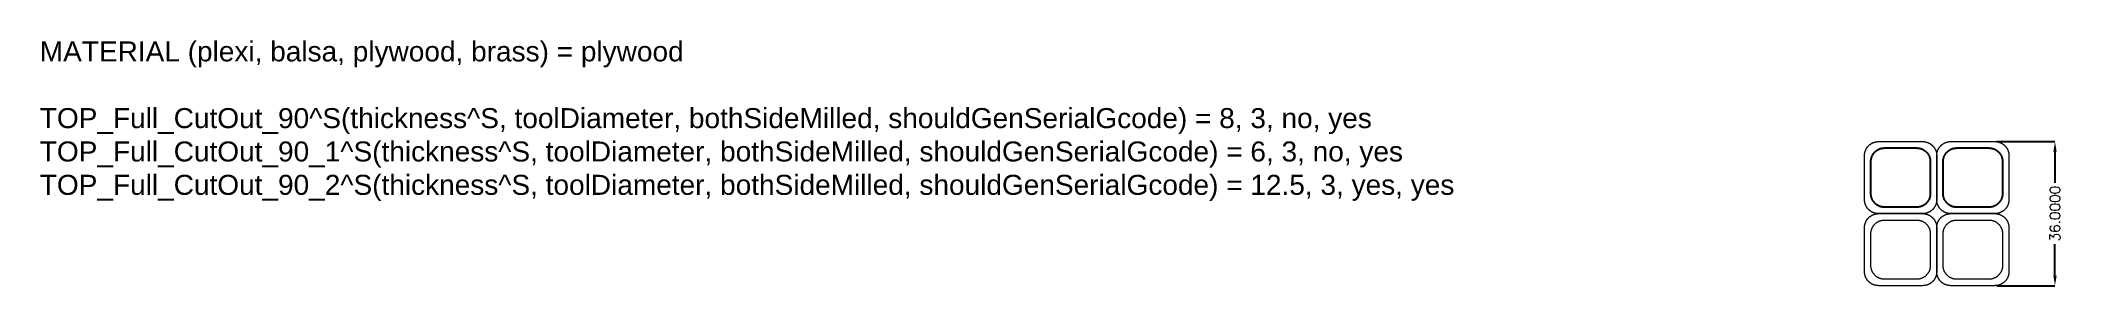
# Model space of a CAD drawing. Header units: millimetres. Extents: x -223 to 281, y 383 to 444.
import ezdxf

# ---------------------------------------------------------------- set-up
doc = ezdxf.new("R2010")
doc.units = ezdxf.units.MM
for name, color, linetype, lineweight in [('DIMENSION', 3, 'Continuous', 25), ('TOP_Full_CutOut_90_1', 7, 'Continuous', 18), ('TOP_Full_CutOut_90_2', 7, 'Continuous', 18)]:
    doc.layers.add(name, color=color, linetype=linetype, lineweight=lineweight)
doc.layers.add('TOP_Full_CutOut_90', color=7, linetype='Continuous')
doc.styles.get("Standard").update_dxf_attribs({"font": 'txt.shx'})
doc.dimstyles.get("Standard").update_dxf_attribs({"dimscale": 100, "dimtxt": 2.5, "dimasz": 2.5, "dimexe": 0, "dimexo": 0.5, "dimgap": 1, "dimtad": 0, "dimtoh": 1, "dimdec": 4, "dimzin": 0, "dimdsep": 46, "dimtxsty": 'Standard', "dimcen": 2.5, "dimadec": 0, "dimazin": 0, "dimtfac": 1, "dimtdec": 4, "dimtofl": 0, "dimtmove": 0, "dimatfit": 3, "dimfxl": 1, "dimtolj": 1, "dimtzin": 0, "dimarcsym": 0})

msp = doc.modelspace()

# ---------------------------------------------------------------- texts
at = {"insert": (-222.778752, 443.657435), "char_height": 5, "width": 378.90625, "attachment_point": 1}
msp.add_mtext('{\\f@Arial Unicode MS|b0|i0|c238|p34;MATERIAL (plexi, balsa, plywood, brass) = plywood^J\\PTOP_Full_CutOut_90^S(thickness^S, toolDiameter, bothSideMilled, shouldGenSerialGcode) = 8, 3, no, yes\\PTOP_Full_CutOut_90_1^S(thickness^S, toolDiameter, bothSideMilled, shouldGenSerialGcode) = 6, 3, no, yes\\PTOP_Full_CutOut_90_2^S(thickness^S, toolDiameter, bothSideMilled, shouldGenSerialGcode) = 12.5, 3, yes, yes}', dxfattribs=at)

# ---------------------------------------------------------------- blocks, each defined once
blk = doc.blocks.new('*D13')
at = {"layer": 'Defpoints', "color": 0}
for p in [(264.592526, 418.622678), (264.592526, 382.622678), (279.592526, 382.622678)]:
    blk.add_point(p, dxfattribs=at)
at = {"layer": 'DIMENSION', "color": 0, "lineweight": -2}
for p, q in [((265.092526, 418.622678), (279.592526, 418.622678)), ((279.592526, 416.122678), (279.592526, 408.289344)), ((279.592526, 385.122678), (279.592526, 392.956011)), ((265.092526, 382.622678), (279.592526, 382.622678))]:
    blk.add_line(p, q, dxfattribs=at)
at = {"layer": 'DIMENSION', "color": 0}
for points in [[(280.009192, 416.122678), (279.175859, 416.122678), (279.592526, 418.622678)], [(279.175859, 385.122678), (280.009192, 385.122678), (279.592526, 382.622678)]]:
    blk.add_solid(points, dxfattribs=at)
at = {"layer": 'DIMENSION', "color": 0, "insert": (279.592526, 400.622678), "char_height": 2.5, "attachment_point": 5, "rotation": 90}
blk.add_mtext('\\A1;36.0000', dxfattribs=at)

# ---------------------------------------------------------------- dimensions: what is measured, and where the dimension line sits
at = {"layer": 'DIMENSION'}
dim = msp.add_linear_dim(base=(279.592526, 382.622678), p1=(264.592526, 418.622678), p2=(264.592526, 382.622678), angle=270, dimstyle='Standard', override={"dimscale": 1, "dimlfac": 1, "dimtxsty": 'Standard', "dimsah": 1, "dimtolj": 1}, dxfattribs=at)
dim.commit()
dim.dimension.update_dxf_attribs({"geometry": '*D13', "text_midpoint": (279.592526, 400.622678)})

# ---------------------------------------------------------------- linework, layer by layer
at = {"layer": 'TOP_Full_CutOut_90'}
for points in [[(237.096878, 402.222678), (237.001856, 402.22417), (236.895159, 402.229202), (236.788673, 402.237583), (236.682503, 402.249304), (236.576753, 402.264354), (236.471528, 402.282719), (236.366931, 402.30438), (236.263067, 402.329316), (236.160037, 402.357501), (236.057944, 402.388909), (235.956887, 402.423509), (235.856967, 402.461265), (235.758283, 402.502142), (235.66093, 402.546098), (235.565007, 402.59309), (235.470607, 402.643073), (235.377824, 402.695995), (235.286749, 402.751806), (235.197471, 402.810451), (235.11008, 402.87187), (235.024661, 402.936004), (234.941299, 403.00279), (234.860076, 403.072161), (234.781072, 403.144049), (234.704365, 403.218384), (234.630031, 403.295091), (234.558142, 403.374095), (234.488771, 403.455318), (234.421986, 403.53868), (234.357851, 403.624099), (234.296432, 403.71149), (234.237788, 403.800767), (234.181977, 403.891843), (234.129054, 403.984626), (234.079072, 404.079026), (234.032079, 404.174949), (233.988123, 404.272301), (233.947247, 404.370986), (233.90949, 404.470906), (233.874891, 404.571963), (233.843483, 404.674056), (233.815297, 404.777086), (233.790361, 404.88095), (233.7687, 404.985546), (233.750336, 405.090771), (233.735285, 405.196521), (233.723564, 405.302692), (233.715183, 405.409178), (233.710152, 405.515875), (233.708659, 405.610896), (233.708659, 413.634459), (233.710152, 413.72948), (233.715183, 413.836177), (233.723564, 413.942663), (233.735285, 414.048834), (233.750336, 414.154584), (233.7687, 414.259809), (233.790361, 414.364405), (233.815297, 414.468269), (233.843483, 414.571299), (233.874891, 414.673393), (233.90949, 414.774449), (233.947247, 414.874369), (233.988123, 414.973054), (234.032079, 415.070406), (234.079072, 415.166329), (234.129054, 415.260729), (234.181977, 415.353513), (234.237788, 415.444588), (234.296432, 415.533865), (234.357851, 415.621256), (234.421986, 415.706675), (234.488771, 415.790037), (234.558142, 415.87126), (234.630031, 415.950264), (234.704365, 416.026972), (234.781072, 416.101306), (234.860076, 416.173194), (234.941299, 416.242565), (235.024661, 416.309351), (235.11008, 416.373485), (235.197471, 416.434905), (235.286749, 416.493549), (235.377824, 416.54936), (235.470607, 416.602282), (235.565007, 416.652265), (235.66093, 416.699257), (235.758283, 416.743213), (235.856967, 416.78409), (235.956887, 416.821846), (236.057944, 416.856446), (236.160037, 416.887854), (236.263067, 416.91604), (236.366931, 416.940975), (236.471528, 416.962636), (236.576753, 416.981001), (236.682503, 416.996051), (236.788673, 417.007773), (236.895159, 417.016153), (237.001856, 417.021185), (237.096878, 417.022678), (245.12044, 417.022678), (245.215461, 417.021185), (245.322158, 417.016153), (245.428645, 417.007773), (245.534815, 416.996051), (245.640565, 416.981001), (245.74579, 416.962636), (245.850386, 416.940975), (245.95425, 416.91604), (246.05728, 416.887854), (246.159374, 416.856446), (246.26043, 416.821846), (246.36035, 416.78409), (246.459035, 416.743213), (246.556387, 416.699257), (246.652311, 416.652265), (246.74671, 416.602282), (246.839494, 416.54936), (246.930569, 416.493549), (247.019846, 416.434905), (247.107237, 416.373485), (247.192656, 416.309351), (247.276018, 416.242565), (247.357242, 416.173194), (247.436246, 416.101306), (247.512953, 416.026972), (247.587287, 415.950264), (247.659175, 415.87126), (247.728546, 415.790037), (247.795332, 415.706675), (247.859466, 415.621256), (247.920886, 415.533865), (247.97953, 415.444588), (248.035341, 415.353513), (248.088264, 415.260729), (248.138246, 415.166329), (248.185238, 415.070406), (248.229194, 414.973054), (248.270071, 414.874369), (248.307828, 414.774449), (248.342427, 414.673393), (248.373835, 414.571299), (248.402021, 414.468269), (248.426956, 414.364405), (248.448617, 414.259809), (248.466982, 414.154584), (248.482032, 414.048834), (248.493754, 413.942663), (248.502134, 413.836177), (248.507166, 413.72948), (248.508659, 413.634459), (248.508659, 405.610896), (248.507166, 405.515875), (248.502134, 405.409178), (248.493754, 405.302692), (248.482032, 405.196521), (248.466982, 405.090771), (248.448617, 404.985546), (248.426956, 404.88095), (248.402021, 404.777086), (248.373835, 404.674056), (248.342427, 404.571963), (248.307828, 404.470906), (248.270071, 404.370986), (248.229194, 404.272301), (248.185238, 404.174949), (248.138246, 404.079026), (248.088264, 403.984626), (248.035341, 403.891843), (247.97953, 403.800767), (247.920886, 403.71149), (247.859466, 403.624099), (247.795332, 403.53868), (247.728546, 403.455318), (247.659175, 403.374095), (247.587287, 403.295091), (247.512953, 403.218384), (247.436246, 403.144049), (247.357242, 403.072161), (247.276018, 403.00279), (247.192656, 402.936004), (247.107237, 402.87187), (247.019846, 402.810451), (246.930569, 402.751806), (246.839494, 402.695995), (246.74671, 402.643073), (246.652311, 402.59309), (246.556387, 402.546098), (246.459035, 402.502142), (246.36035, 402.461265), (246.26043, 402.423509), (246.159374, 402.388909), (246.05728, 402.357501), (245.95425, 402.329316), (245.850386, 402.30438), (245.74579, 402.282719), (245.640565, 402.264354), (245.534815, 402.249304), (245.428645, 402.237583), (245.322158, 402.229202), (245.215461, 402.22417), (245.12044, 402.222678)], [(255.096878, 402.222678), (255.001856, 402.22417), (254.895159, 402.229202), (254.788673, 402.237583), (254.682503, 402.249304), (254.576753, 402.264354), (254.471528, 402.282719), (254.366931, 402.30438), (254.263067, 402.329316), (254.160037, 402.357501), (254.057944, 402.388909), (253.956887, 402.423509), (253.856967, 402.461265), (253.758283, 402.502142), (253.66093, 402.546098), (253.565007, 402.59309), (253.470607, 402.643073), (253.377824, 402.695995), (253.286749, 402.751806), (253.197471, 402.810451), (253.11008, 402.87187), (253.024661, 402.936004), (252.941299, 403.00279), (252.860076, 403.072161), (252.781072, 403.144049), (252.704365, 403.218384), (252.630031, 403.295091), (252.558142, 403.374095), (252.488771, 403.455318), (252.421986, 403.53868), (252.357851, 403.624099), (252.296432, 403.71149), (252.237788, 403.800767), (252.181977, 403.891843), (252.129054, 403.984626), (252.079072, 404.079026), (252.032079, 404.174949), (251.988123, 404.272301), (251.947247, 404.370986), (251.90949, 404.470906), (251.874891, 404.571963), (251.843483, 404.674056), (251.815297, 404.777086), (251.790361, 404.88095), (251.7687, 404.985546), (251.750336, 405.090771), (251.735285, 405.196521), (251.723564, 405.302692), (251.715183, 405.409178), (251.710152, 405.515875), (251.708659, 405.610896), (251.708659, 413.634459), (251.710152, 413.72948), (251.715183, 413.836177), (251.723564, 413.942663), (251.735285, 414.048834), (251.750336, 414.154584), (251.7687, 414.259809), (251.790361, 414.364405), (251.815297, 414.468269), (251.843483, 414.571299), (251.874891, 414.673393), (251.90949, 414.774449), (251.947247, 414.874369), (251.988123, 414.973054), (252.032079, 415.070406), (252.079072, 415.166329), (252.129054, 415.260729), (252.181977, 415.353513), (252.237788, 415.444588), (252.296432, 415.533865), (252.357851, 415.621256), (252.421986, 415.706675), (252.488771, 415.790037), (252.558142, 415.87126), (252.630031, 415.950264), (252.704365, 416.026972), (252.781072, 416.101306), (252.860076, 416.173194), (252.941299, 416.242565), (253.024661, 416.309351), (253.11008, 416.373485), (253.197471, 416.434905), (253.286749, 416.493549), (253.377824, 416.54936), (253.470607, 416.602282), (253.565007, 416.652265), (253.66093, 416.699257), (253.758283, 416.743213), (253.856967, 416.78409), (253.956887, 416.821846), (254.057944, 416.856446), (254.160037, 416.887854), (254.263067, 416.91604), (254.366931, 416.940975), (254.471528, 416.962636), (254.576753, 416.981001), (254.682503, 416.996051), (254.788673, 417.007773), (254.895159, 417.016153), (255.001856, 417.021185), (255.096878, 417.022678), (263.12044, 417.022678), (263.215461, 417.021185), (263.322158, 417.016153), (263.428645, 417.007773), (263.534815, 416.996051), (263.640565, 416.981001), (263.74579, 416.962636), (263.850386, 416.940975), (263.95425, 416.91604), (264.05728, 416.887854), (264.159374, 416.856446), (264.26043, 416.821846), (264.36035, 416.78409), (264.459035, 416.743213), (264.556387, 416.699257), (264.652311, 416.652265), (264.74671, 416.602282), (264.839494, 416.54936), (264.930569, 416.493549), (265.019846, 416.434905), (265.107237, 416.373485), (265.192656, 416.309351), (265.276018, 416.242565), (265.357242, 416.173194), (265.436246, 416.101306), (265.512953, 416.026972), (265.587287, 415.950264), (265.659175, 415.87126), (265.728546, 415.790037), (265.795332, 415.706675), (265.859466, 415.621256), (265.920886, 415.533865), (265.97953, 415.444588), (266.035341, 415.353513), (266.088264, 415.260729), (266.138246, 415.166329), (266.185238, 415.070406), (266.229194, 414.973054), (266.270071, 414.874369), (266.307828, 414.774449), (266.342427, 414.673393), (266.373835, 414.571299), (266.402021, 414.468269), (266.426956, 414.364405), (266.448617, 414.259809), (266.466982, 414.154584), (266.482032, 414.048834), (266.493754, 413.942663), (266.502134, 413.836177), (266.507166, 413.72948), (266.508659, 413.634459), (266.508659, 405.610896), (266.507166, 405.515875), (266.502134, 405.409178), (266.493754, 405.302692), (266.482032, 405.196521), (266.466982, 405.090771), (266.448617, 404.985546), (266.426956, 404.88095), (266.402021, 404.777086), (266.373835, 404.674056), (266.342427, 404.571963), (266.307828, 404.470906), (266.270071, 404.370986), (266.229194, 404.272301), (266.185238, 404.174949), (266.138246, 404.079026), (266.088264, 403.984626), (266.035341, 403.891843), (265.97953, 403.800767), (265.920886, 403.71149), (265.859466, 403.624099), (265.795332, 403.53868), (265.728546, 403.455318), (265.659175, 403.374095), (265.587287, 403.295091), (265.512953, 403.218384), (265.436246, 403.144049), (265.357242, 403.072161), (265.276018, 403.00279), (265.192656, 402.936004), (265.107237, 402.87187), (265.019846, 402.810451), (264.930569, 402.751806), (264.839494, 402.695995), (264.74671, 402.643073), (264.652311, 402.59309), (264.556387, 402.546098), (264.459035, 402.502142), (264.36035, 402.461265), (264.26043, 402.423509), (264.159374, 402.388909), (264.05728, 402.357501), (263.95425, 402.329316), (263.850386, 402.30438), (263.74579, 402.282719), (263.640565, 402.264354), (263.534815, 402.249304), (263.428645, 402.237583), (263.322158, 402.229202), (263.215461, 402.22417), (263.12044, 402.222678)]]:
    msp.add_lwpolyline(points, close=True, dxfattribs=at)
at = {"layer": 'TOP_Full_CutOut_90_1'}
for points in [[(237.096878, 384.222678), (237.001856, 384.22417), (236.895159, 384.229202), (236.788673, 384.237583), (236.682503, 384.249304), (236.576753, 384.264354), (236.471528, 384.282719), (236.366931, 384.30438), (236.263067, 384.329316), (236.160037, 384.357501), (236.057944, 384.388909), (235.956887, 384.423509), (235.856967, 384.461265), (235.758283, 384.502142), (235.66093, 384.546098), (235.565007, 384.59309), (235.470607, 384.643073), (235.377824, 384.695995), (235.286749, 384.751806), (235.197471, 384.810451), (235.11008, 384.87187), (235.024661, 384.936004), (234.941299, 385.00279), (234.860076, 385.072161), (234.781072, 385.144049), (234.704365, 385.218384), (234.630031, 385.295091), (234.558142, 385.374095), (234.488771, 385.455318), (234.421986, 385.53868), (234.357851, 385.624099), (234.296432, 385.71149), (234.237788, 385.800767), (234.181977, 385.891843), (234.129054, 385.984626), (234.079072, 386.079026), (234.032079, 386.174949), (233.988123, 386.272301), (233.947247, 386.370986), (233.90949, 386.470906), (233.874891, 386.571963), (233.843483, 386.674056), (233.815297, 386.777086), (233.790361, 386.88095), (233.7687, 386.985546), (233.750336, 387.090771), (233.735285, 387.196521), (233.723564, 387.302692), (233.715183, 387.409178), (233.710152, 387.515875), (233.708659, 387.610896), (233.708659, 395.634459), (233.710152, 395.72948), (233.715183, 395.836177), (233.723564, 395.942663), (233.735285, 396.048834), (233.750336, 396.154584), (233.7687, 396.259809), (233.790361, 396.364405), (233.815297, 396.468269), (233.843483, 396.571299), (233.874891, 396.673393), (233.90949, 396.774449), (233.947247, 396.874369), (233.988123, 396.973054), (234.032079, 397.070406), (234.079072, 397.166329), (234.129054, 397.260729), (234.181977, 397.353513), (234.237788, 397.444588), (234.296432, 397.533865), (234.357851, 397.621256), (234.421986, 397.706675), (234.488771, 397.790037), (234.558142, 397.87126), (234.630031, 397.950264), (234.704365, 398.026972), (234.781072, 398.101306), (234.860076, 398.173194), (234.941299, 398.242565), (235.024661, 398.309351), (235.11008, 398.373485), (235.197471, 398.434905), (235.286749, 398.493549), (235.377824, 398.54936), (235.470607, 398.602282), (235.565007, 398.652265), (235.66093, 398.699257), (235.758283, 398.743213), (235.856967, 398.78409), (235.956887, 398.821846), (236.057944, 398.856446), (236.160037, 398.887854), (236.263067, 398.91604), (236.366931, 398.940975), (236.471528, 398.962636), (236.576753, 398.981001), (236.682503, 398.996051), (236.788673, 399.007773), (236.895159, 399.016153), (237.001856, 399.021185), (237.096878, 399.022678), (245.12044, 399.022678), (245.215461, 399.021185), (245.322158, 399.016153), (245.428645, 399.007773), (245.534815, 398.996051), (245.640565, 398.981001), (245.74579, 398.962636), (245.850386, 398.940975), (245.95425, 398.91604), (246.05728, 398.887854), (246.159374, 398.856446), (246.26043, 398.821846), (246.36035, 398.78409), (246.459035, 398.743213), (246.556387, 398.699257), (246.652311, 398.652265), (246.74671, 398.602282), (246.839494, 398.54936), (246.930569, 398.493549), (247.019846, 398.434905), (247.107237, 398.373485), (247.192656, 398.309351), (247.276018, 398.242565), (247.357242, 398.173194), (247.436246, 398.101306), (247.512953, 398.026972), (247.587287, 397.950264), (247.659175, 397.87126), (247.728546, 397.790037), (247.795332, 397.706675), (247.859466, 397.621256), (247.920886, 397.533865), (247.97953, 397.444588), (248.035341, 397.353513), (248.088264, 397.260729), (248.138246, 397.166329), (248.185238, 397.070406), (248.229194, 396.973054), (248.270071, 396.874369), (248.307828, 396.774449), (248.342427, 396.673393), (248.373835, 396.571299), (248.402021, 396.468269), (248.426956, 396.364405), (248.448617, 396.259809), (248.466982, 396.154584), (248.482032, 396.048834), (248.493754, 395.942663), (248.502134, 395.836177), (248.507166, 395.72948), (248.508659, 395.634459), (248.508659, 387.610896), (248.507166, 387.515875), (248.502134, 387.409178), (248.493754, 387.302692), (248.482032, 387.196521), (248.466982, 387.090771), (248.448617, 386.985546), (248.426956, 386.88095), (248.402021, 386.777086), (248.373835, 386.674056), (248.342427, 386.571963), (248.307828, 386.470906), (248.270071, 386.370986), (248.229194, 386.272301), (248.185238, 386.174949), (248.138246, 386.079026), (248.088264, 385.984626), (248.035341, 385.891843), (247.97953, 385.800767), (247.920886, 385.71149), (247.859466, 385.624099), (247.795332, 385.53868), (247.728546, 385.455318), (247.659175, 385.374095), (247.587287, 385.295091), (247.512953, 385.218384), (247.436246, 385.144049), (247.357242, 385.072161), (247.276018, 385.00279), (247.192656, 384.936004), (247.107237, 384.87187), (247.019846, 384.810451), (246.930569, 384.751806), (246.839494, 384.695995), (246.74671, 384.643073), (246.652311, 384.59309), (246.556387, 384.546098), (246.459035, 384.502142), (246.36035, 384.461265), (246.26043, 384.423509), (246.159374, 384.388909), (246.05728, 384.357501), (245.95425, 384.329316), (245.850386, 384.30438), (245.74579, 384.282719), (245.640565, 384.264354), (245.534815, 384.249304), (245.428645, 384.237583), (245.322158, 384.229202), (245.215461, 384.22417), (245.12044, 384.222678)], [(255.096878, 384.222678), (255.001856, 384.22417), (254.895159, 384.229202), (254.788673, 384.237583), (254.682503, 384.249304), (254.576753, 384.264354), (254.471528, 384.282719), (254.366931, 384.30438), (254.263067, 384.329316), (254.160037, 384.357501), (254.057944, 384.388909), (253.956887, 384.423509), (253.856967, 384.461265), (253.758283, 384.502142), (253.66093, 384.546098), (253.565007, 384.59309), (253.470607, 384.643073), (253.377824, 384.695995), (253.286749, 384.751806), (253.197471, 384.810451), (253.11008, 384.87187), (253.024661, 384.936004), (252.941299, 385.00279), (252.860076, 385.072161), (252.781072, 385.144049), (252.704365, 385.218384), (252.630031, 385.295091), (252.558142, 385.374095), (252.488771, 385.455318), (252.421986, 385.53868), (252.357851, 385.624099), (252.296432, 385.71149), (252.237788, 385.800767), (252.181977, 385.891843), (252.129054, 385.984626), (252.079072, 386.079026), (252.032079, 386.174949), (251.988123, 386.272301), (251.947247, 386.370986), (251.90949, 386.470906), (251.874891, 386.571963), (251.843483, 386.674056), (251.815297, 386.777086), (251.790361, 386.88095), (251.7687, 386.985546), (251.750336, 387.090771), (251.735285, 387.196521), (251.723564, 387.302692), (251.715183, 387.409178), (251.710152, 387.515875), (251.708659, 387.610896), (251.708659, 395.634459), (251.710152, 395.72948), (251.715183, 395.836177), (251.723564, 395.942663), (251.735285, 396.048834), (251.750336, 396.154584), (251.7687, 396.259809), (251.790361, 396.364405), (251.815297, 396.468269), (251.843483, 396.571299), (251.874891, 396.673393), (251.90949, 396.774449), (251.947247, 396.874369), (251.988123, 396.973054), (252.032079, 397.070406), (252.079072, 397.166329), (252.129054, 397.260729), (252.181977, 397.353513), (252.237788, 397.444588), (252.296432, 397.533865), (252.357851, 397.621256), (252.421986, 397.706675), (252.488771, 397.790037), (252.558142, 397.87126), (252.630031, 397.950264), (252.704365, 398.026972), (252.781072, 398.101306), (252.860076, 398.173194), (252.941299, 398.242565), (253.024661, 398.309351), (253.11008, 398.373485), (253.197471, 398.434905), (253.286749, 398.493549), (253.377824, 398.54936), (253.470607, 398.602282), (253.565007, 398.652265), (253.66093, 398.699257), (253.758283, 398.743213), (253.856967, 398.78409), (253.956887, 398.821846), (254.057944, 398.856446), (254.160037, 398.887854), (254.263067, 398.91604), (254.366931, 398.940975), (254.471528, 398.962636), (254.576753, 398.981001), (254.682503, 398.996051), (254.788673, 399.007773), (254.895159, 399.016153), (255.001856, 399.021185), (255.096878, 399.022678), (263.12044, 399.022678), (263.215461, 399.021185), (263.322158, 399.016153), (263.428645, 399.007773), (263.534815, 398.996051), (263.640565, 398.981001), (263.74579, 398.962636), (263.850386, 398.940975), (263.95425, 398.91604), (264.05728, 398.887854), (264.159374, 398.856446), (264.26043, 398.821846), (264.36035, 398.78409), (264.459035, 398.743213), (264.556387, 398.699257), (264.652311, 398.652265), (264.74671, 398.602282), (264.839494, 398.54936), (264.930569, 398.493549), (265.019846, 398.434905), (265.107237, 398.373485), (265.192656, 398.309351), (265.276018, 398.242565), (265.357242, 398.173194), (265.436246, 398.101306), (265.512953, 398.026972), (265.587287, 397.950264), (265.659175, 397.87126), (265.728546, 397.790037), (265.795332, 397.706675), (265.859466, 397.621256), (265.920886, 397.533865), (265.97953, 397.444588), (266.035341, 397.353513), (266.088264, 397.260729), (266.138246, 397.166329), (266.185238, 397.070406), (266.229194, 396.973054), (266.270071, 396.874369), (266.307828, 396.774449), (266.342427, 396.673393), (266.373835, 396.571299), (266.402021, 396.468269), (266.426956, 396.364405), (266.448617, 396.259809), (266.466982, 396.154584), (266.482032, 396.048834), (266.493754, 395.942663), (266.502134, 395.836177), (266.507166, 395.72948), (266.508659, 395.634459), (266.508659, 387.610896), (266.507166, 387.515875), (266.502134, 387.409178), (266.493754, 387.302692), (266.482032, 387.196521), (266.466982, 387.090771), (266.448617, 386.985546), (266.426956, 386.88095), (266.402021, 386.777086), (266.373835, 386.674056), (266.342427, 386.571963), (266.307828, 386.470906), (266.270071, 386.370986), (266.229194, 386.272301), (266.185238, 386.174949), (266.138246, 386.079026), (266.088264, 385.984626), (266.035341, 385.891843), (265.97953, 385.800767), (265.920886, 385.71149), (265.859466, 385.624099), (265.795332, 385.53868), (265.728546, 385.455318), (265.659175, 385.374095), (265.587287, 385.295091), (265.512953, 385.218384), (265.436246, 385.144049), (265.357242, 385.072161), (265.276018, 385.00279), (265.192656, 384.936004), (265.107237, 384.87187), (265.019846, 384.810451), (264.930569, 384.751806), (264.839494, 384.695995), (264.74671, 384.643073), (264.652311, 384.59309), (264.556387, 384.546098), (264.459035, 384.502142), (264.36035, 384.461265), (264.26043, 384.423509), (264.159374, 384.388909), (264.05728, 384.357501), (263.95425, 384.329316), (263.850386, 384.30438), (263.74579, 384.282719), (263.640565, 384.264354), (263.534815, 384.249304), (263.428645, 384.237583), (263.322158, 384.229202), (263.215461, 384.22417), (263.12044, 384.222678)]]:
    msp.add_lwpolyline(points, close=True, dxfattribs=at)
at = {"layer": 'TOP_Full_CutOut_90_2'}
for points in [[(246.614549, 418.622678), (246.663635, 418.622292), (246.718598, 418.620997), (246.773534, 418.618838), (246.828429, 418.615817), (246.883269, 418.611934), (246.938042, 418.607191), (246.992734, 418.601587), (247.047331, 418.595125), (247.10182, 418.587806), (247.156187, 418.579632), (247.210419, 418.570606), (247.264502, 418.560728), (247.318424, 418.550003), (247.37217, 418.538431), (247.425728, 418.526017), (247.479085, 418.512763), (247.532227, 418.498673), (247.585141, 418.48375), (247.637814, 418.467997), (247.690233, 418.451419), (247.742385, 418.43402), (247.794257, 418.415804), (247.845837, 418.396775), (247.897112, 418.376938), (247.948069, 418.356299), (247.998695, 418.334861), (248.048978, 418.312631), (248.098906, 418.289614), (248.148466, 418.265816), (248.197647, 418.241242), (248.246435, 418.215898), (248.294819, 418.189792), (248.342787, 418.162928), (248.390327, 418.135314), (248.437428, 418.106958), (248.484077, 418.077864), (248.530264, 418.048042), (248.575977, 418.017498), (248.621204, 417.986239), (248.665934, 417.954274), (248.710157, 417.921611), (248.753862, 417.888257), (248.797037, 417.85422), (248.839672, 417.81951), (248.881757, 417.784134), (248.923281, 417.748101), (248.964234, 417.711421), (249.004605, 417.674102), (249.044386, 417.636153), (249.083565, 417.597584), (249.122134, 417.558405), (249.160083, 417.518624), (249.197402, 417.478253), (249.234082, 417.4373), (249.270115, 417.395776), (249.305491, 417.353691), (249.340201, 417.311056), (249.374238, 417.267881), (249.407592, 417.224176), (249.440256, 417.179953), (249.472221, 417.135223), (249.503479, 417.089995), (249.534023, 417.044283), (249.563846, 416.998096), (249.592939, 416.951447), (249.621296, 416.904346), (249.648909, 416.856806), (249.675773, 416.808838), (249.701879, 416.760454), (249.727223, 416.711665), (249.751797, 416.662485), (249.775595, 416.612925), (249.798612, 416.562997), (249.820842, 416.512714), (249.84228, 416.462087), (249.86292, 416.411131), (249.882756, 416.359856), (249.901785, 416.308276), (249.920001, 416.256404), (249.937401, 416.204251), (249.953979, 416.151832), (249.969731, 416.099159), (249.984654, 416.046245), (249.998745, 415.993104), (250.011999, 415.939747), (250.024413, 415.886189), (250.035984, 415.832442), (250.04671, 415.778521), (250.056587, 415.724437), (250.065614, 415.670205), (250.073787, 415.615838), (250.081106, 415.56135), (250.087568, 415.506753), (250.093172, 415.452061), (250.097916, 415.397288), (250.101799, 415.342447), (250.10482, 415.287552), (250.106978, 415.232617), (250.108273, 415.177654), (250.108659, 415.128568), (250.108659, 404.116787), (250.108273, 404.067701), (250.106978, 404.012738), (250.10482, 403.957803), (250.101799, 403.902908), (250.097916, 403.848067), (250.093172, 403.793294), (250.087568, 403.738602), (250.081106, 403.684005), (250.073787, 403.629517), (250.065614, 403.57515), (250.056587, 403.520918), (250.04671, 403.466834), (250.035984, 403.412913), (250.024413, 403.359166), (250.011999, 403.305608), (249.998745, 403.252251), (249.984654, 403.19911), (249.969731, 403.146196), (249.953979, 403.093523), (249.937401, 403.041104), (249.920001, 402.988952), (249.901785, 402.937079), (249.882756, 402.885499), (249.86292, 402.834225), (249.84228, 402.783268), (249.820842, 402.732642), (249.798612, 402.682358), (249.775595, 402.63243), (249.751797, 402.58287), (249.727223, 402.53369), (249.701879, 402.484902), (249.675773, 402.436517), (249.648909, 402.388549), (249.621296, 402.341009), (249.592939, 402.293908), (249.563846, 402.247259), (249.534023, 402.201072), (249.503479, 402.15536), (249.472221, 402.110133), (249.440256, 402.065402), (249.407592, 402.021179), (249.374238, 401.977475), (249.340201, 401.934299), (249.305491, 401.891664), (249.270115, 401.849579), (249.234082, 401.808055), (249.197402, 401.767103), (249.160083, 401.726731), (249.122134, 401.686951), (249.083565, 401.647771), (249.044386, 401.609202), (249.004605, 401.571254), (248.964234, 401.533935), (248.923281, 401.497254), (248.881757, 401.461222), (248.839672, 401.425846), (248.797037, 401.391135), (248.753862, 401.357098), (248.710157, 401.323744), (248.665934, 401.291081), (248.621204, 401.259116), (248.575977, 401.227857), (248.530264, 401.197313), (248.484077, 401.167491), (248.437428, 401.138398), (248.390327, 401.110041), (248.342787, 401.082427), (248.294819, 401.055564), (248.246435, 401.029457), (248.197647, 401.004114), (248.148466, 400.97954), (248.098906, 400.955741), (248.048978, 400.932724), (247.998695, 400.910494), (247.948069, 400.889056), (247.897112, 400.868417), (247.845837, 400.84858), (247.794257, 400.829551), (247.742385, 400.811335), (247.690233, 400.793936), (247.637814, 400.777358), (247.585141, 400.761605), (247.532227, 400.746682), (247.479085, 400.732592), (247.425728, 400.719338), (247.37217, 400.706924), (247.318424, 400.695352), (247.264502, 400.684627), (247.210419, 400.674749), (247.156187, 400.665723), (247.10182, 400.657549), (247.047331, 400.65023), (246.992734, 400.643768), (246.938042, 400.638165), (246.883269, 400.633421), (246.828429, 400.629538), (246.773534, 400.626517), (246.718598, 400.624358), (246.663635, 400.623063), (246.614549, 400.622678), (235.602768, 400.622678), (235.553683, 400.623063), (235.49872, 400.624358), (235.443784, 400.626517), (235.388889, 400.629538), (235.334048, 400.633421), (235.279275, 400.638165), (235.224584, 400.643768), (235.169987, 400.65023), (235.115498, 400.657549), (235.061131, 400.665723), (235.006899, 400.674749), (234.952816, 400.684627), (234.898894, 400.695352), (234.845147, 400.706924), (234.791589, 400.719338), (234.738233, 400.732592), (234.685091, 400.746682), (234.632177, 400.761605), (234.579504, 400.777358), (234.527085, 400.793936), (234.474933, 400.811335), (234.42306, 400.829551), (234.371481, 400.84858), (234.320206, 400.868417), (234.269249, 400.889056), (234.218623, 400.910494), (234.16834, 400.932724), (234.118412, 400.955741), (234.068851, 400.97954), (234.019671, 401.004114), (233.970883, 401.029457), (233.922499, 401.055564), (233.874531, 401.082427), (233.82699, 401.110041), (233.77989, 401.138398), (233.73324, 401.167491), (233.687054, 401.197313), (233.641341, 401.227857), (233.596114, 401.259116), (233.551383, 401.291081), (233.50716, 401.323744), (233.463456, 401.357098), (233.420281, 401.391135), (233.377645, 401.425846), (233.335561, 401.461222), (233.294037, 401.497254), (233.253084, 401.533935), (233.212712, 401.571254), (233.172932, 401.609202), (233.133752, 401.647771), (233.095184, 401.686951), (233.057235, 401.726731), (233.019916, 401.767103), (232.983235, 401.808055), (232.947203, 401.849579), (232.911827, 401.891664), (232.877116, 401.934299), (232.84308, 401.977475), (232.809726, 402.021179), (232.777062, 402.065402), (232.745097, 402.110133), (232.713839, 402.15536), (232.683294, 402.201072), (232.653472, 402.247259), (232.624379, 402.293908), (232.596022, 402.341009), (232.568408, 402.388549), (232.541545, 402.436517), (232.515438, 402.484902), (232.490095, 402.53369), (232.465521, 402.58287), (232.441722, 402.63243), (232.418705, 402.682358), (232.396475, 402.732642), (232.375038, 402.783268), (232.354398, 402.834225), (232.334561, 402.885499), (232.315533, 402.937079), (232.297316, 402.988952), (232.279917, 403.041104), (232.263339, 403.093523), (232.247587, 403.146196), (232.232663, 403.19911), (232.218573, 403.252251), (232.205319, 403.305608), (232.192905, 403.359166), (232.181334, 403.412913), (232.170608, 403.466834), (232.160731, 403.520918), (232.151704, 403.57515), (232.14353, 403.629517), (232.136211, 403.684005), (232.12975, 403.738602), (232.124146, 403.793294), (232.119402, 403.848067), (232.115519, 403.902908), (232.112498, 403.957803), (232.11034, 404.012738), (232.109044, 404.067701), (232.108659, 404.116787), (232.108659, 415.128568), (232.109044, 415.177654), (232.11034, 415.232617), (232.112498, 415.287552), (232.115519, 415.342447), (232.119402, 415.397288), (232.124146, 415.452061), (232.12975, 415.506753), (232.136211, 415.56135), (232.14353, 415.615838), (232.151704, 415.670205), (232.160731, 415.724437), (232.170608, 415.778521), (232.181334, 415.832442), (232.192905, 415.886189), (232.205319, 415.939747), (232.218573, 415.993104), (232.232663, 416.046245), (232.247587, 416.099159), (232.263339, 416.151832), (232.279917, 416.204251), (232.297316, 416.256404), (232.315533, 416.308276), (232.334561, 416.359856), (232.354398, 416.411131), (232.375038, 416.462087), (232.396475, 416.512714), (232.418705, 416.562997), (232.441722, 416.612925), (232.465521, 416.662485), (232.490095, 416.711665), (232.515438, 416.760454), (232.541545, 416.808838), (232.568408, 416.856806), (232.596022, 416.904346), (232.624379, 416.951447), (232.653472, 416.998096), (232.683294, 417.044283), (232.713839, 417.089995), (232.745097, 417.135223), (232.777062, 417.179953), (232.809726, 417.224176), (232.84308, 417.267881), (232.877116, 417.311056), (232.911827, 417.353691), (232.947203, 417.395776), (232.983235, 417.4373), (233.019916, 417.478253), (233.057235, 417.518624), (233.095184, 417.558405), (233.133752, 417.597584), (233.172932, 417.636153), (233.212712, 417.674102), (233.253084, 417.711421), (233.294037, 417.748101), (233.335561, 417.784134), (233.377645, 417.81951), (233.420281, 417.85422), (233.463456, 417.888257), (233.50716, 417.921611), (233.551383, 417.954274), (233.596114, 417.986239), (233.641341, 418.017498), (233.687054, 418.048042), (233.73324, 418.077864), (233.77989, 418.106958), (233.82699, 418.135314), (233.874531, 418.162928), (233.922499, 418.189792), (233.970883, 418.215898), (234.019671, 418.241242), (234.068851, 418.265816), (234.118412, 418.289614), (234.16834, 418.312631), (234.218623, 418.334861), (234.269249, 418.356299), (234.320206, 418.376938), (234.371481, 418.396775), (234.42306, 418.415804), (234.474933, 418.43402), (234.527085, 418.451419), (234.579504, 418.467997), (234.632177, 418.48375), (234.685091, 418.498673), (234.738233, 418.512763), (234.791589, 418.526017), (234.845147, 418.538431), (234.898894, 418.550003), (234.952816, 418.560728), (235.006899, 418.570606), (235.061131, 418.579632), (235.115498, 418.587806), (235.169987, 418.595125), (235.224584, 418.601587), (235.279275, 418.607191), (235.334048, 418.611934), (235.388889, 418.615817), (235.443784, 418.618838), (235.49872, 418.620997), (235.553683, 418.622292), (235.602768, 418.622678)], [(264.614549, 418.622678), (264.663635, 418.622292), (264.718598, 418.620997), (264.773534, 418.618838), (264.828429, 418.615817), (264.883269, 418.611934), (264.938042, 418.607191), (264.992734, 418.601587), (265.047331, 418.595125), (265.10182, 418.587806), (265.156187, 418.579632), (265.210419, 418.570606), (265.264502, 418.560728), (265.318424, 418.550003), (265.37217, 418.538431), (265.425728, 418.526017), (265.479085, 418.512763), (265.532227, 418.498673), (265.585141, 418.48375), (265.637814, 418.467997), (265.690233, 418.451419), (265.742385, 418.43402), (265.794257, 418.415804), (265.845837, 418.396775), (265.897112, 418.376938), (265.948069, 418.356299), (265.998695, 418.334861), (266.048978, 418.312631), (266.098906, 418.289614), (266.148466, 418.265816), (266.197647, 418.241242), (266.246435, 418.215898), (266.294819, 418.189792), (266.342787, 418.162928), (266.390327, 418.135314), (266.437428, 418.106958), (266.484077, 418.077864), (266.530264, 418.048042), (266.575977, 418.017498), (266.621204, 417.986239), (266.665934, 417.954274), (266.710157, 417.921611), (266.753862, 417.888257), (266.797037, 417.85422), (266.839672, 417.81951), (266.881757, 417.784134), (266.923281, 417.748101), (266.964234, 417.711421), (267.004605, 417.674102), (267.044386, 417.636153), (267.083565, 417.597584), (267.122134, 417.558405), (267.160083, 417.518624), (267.197402, 417.478253), (267.234082, 417.4373), (267.270115, 417.395776), (267.305491, 417.353691), (267.340201, 417.311056), (267.374238, 417.267881), (267.407592, 417.224176), (267.440256, 417.179953), (267.472221, 417.135223), (267.503479, 417.089995), (267.534023, 417.044283), (267.563846, 416.998096), (267.592939, 416.951447), (267.621296, 416.904346), (267.648909, 416.856806), (267.675773, 416.808838), (267.701879, 416.760454), (267.727223, 416.711665), (267.751797, 416.662485), (267.775595, 416.612925), (267.798612, 416.562997), (267.820842, 416.512714), (267.84228, 416.462087), (267.86292, 416.411131), (267.882756, 416.359856), (267.901785, 416.308276), (267.920001, 416.256404), (267.937401, 416.204251), (267.953979, 416.151832), (267.969731, 416.099159), (267.984654, 416.046245), (267.998745, 415.993104), (268.011999, 415.939747), (268.024413, 415.886189), (268.035984, 415.832442), (268.04671, 415.778521), (268.056587, 415.724437), (268.065614, 415.670205), (268.073787, 415.615838), (268.081106, 415.56135), (268.087568, 415.506753), (268.093172, 415.452061), (268.097916, 415.397288), (268.101799, 415.342447), (268.10482, 415.287552), (268.106978, 415.232617), (268.108273, 415.177654), (268.108659, 415.128568), (268.108659, 404.116787), (268.108273, 404.067701), (268.106978, 404.012738), (268.10482, 403.957803), (268.101799, 403.902908), (268.097916, 403.848067), (268.093172, 403.793294), (268.087568, 403.738602), (268.081106, 403.684005), (268.073787, 403.629517), (268.065614, 403.57515), (268.056587, 403.520918), (268.04671, 403.466834), (268.035984, 403.412913), (268.024413, 403.359166), (268.011999, 403.305608), (267.998745, 403.252251), (267.984654, 403.19911), (267.969731, 403.146196), (267.953979, 403.093523), (267.937401, 403.041104), (267.920001, 402.988952), (267.901785, 402.937079), (267.882756, 402.885499), (267.86292, 402.834225), (267.84228, 402.783268), (267.820842, 402.732642), (267.798612, 402.682358), (267.775595, 402.63243), (267.751797, 402.58287), (267.727223, 402.53369), (267.701879, 402.484902), (267.675773, 402.436517), (267.648909, 402.388549), (267.621296, 402.341009), (267.592939, 402.293908), (267.563846, 402.247259), (267.534023, 402.201072), (267.503479, 402.15536), (267.472221, 402.110133), (267.440256, 402.065402), (267.407592, 402.021179), (267.374238, 401.977475), (267.340201, 401.934299), (267.305491, 401.891664), (267.270115, 401.849579), (267.234082, 401.808055), (267.197402, 401.767103), (267.160083, 401.726731), (267.122134, 401.686951), (267.083565, 401.647771), (267.044386, 401.609202), (267.004605, 401.571254), (266.964234, 401.533935), (266.923281, 401.497254), (266.881757, 401.461222), (266.839672, 401.425846), (266.797037, 401.391135), (266.753862, 401.357098), (266.710157, 401.323744), (266.665934, 401.291081), (266.621204, 401.259116), (266.575977, 401.227857), (266.530264, 401.197313), (266.484077, 401.167491), (266.437428, 401.138398), (266.390327, 401.110041), (266.342787, 401.082427), (266.294819, 401.055564), (266.246435, 401.029457), (266.197647, 401.004114), (266.148466, 400.97954), (266.098906, 400.955741), (266.048978, 400.932724), (265.998695, 400.910494), (265.948069, 400.889056), (265.897112, 400.868417), (265.845837, 400.84858), (265.794257, 400.829551), (265.742385, 400.811335), (265.690233, 400.793936), (265.637814, 400.777358), (265.585141, 400.761605), (265.532227, 400.746682), (265.479085, 400.732592), (265.425728, 400.719338), (265.37217, 400.706924), (265.318424, 400.695352), (265.264502, 400.684627), (265.210419, 400.674749), (265.156187, 400.665723), (265.10182, 400.657549), (265.047331, 400.65023), (264.992734, 400.643768), (264.938042, 400.638165), (264.883269, 400.633421), (264.828429, 400.629538), (264.773534, 400.626517), (264.718598, 400.624358), (264.663635, 400.623063), (264.614549, 400.622678), (253.602768, 400.622678), (253.553683, 400.623063), (253.49872, 400.624358), (253.443784, 400.626517), (253.388889, 400.629538), (253.334048, 400.633421), (253.279275, 400.638165), (253.224584, 400.643768), (253.169987, 400.65023), (253.115498, 400.657549), (253.061131, 400.665723), (253.006899, 400.674749), (252.952816, 400.684627), (252.898894, 400.695352), (252.845147, 400.706924), (252.791589, 400.719338), (252.738233, 400.732592), (252.685091, 400.746682), (252.632177, 400.761605), (252.579504, 400.777358), (252.527085, 400.793936), (252.474933, 400.811335), (252.42306, 400.829551), (252.371481, 400.84858), (252.320206, 400.868417), (252.269249, 400.889056), (252.218623, 400.910494), (252.16834, 400.932724), (252.118412, 400.955741), (252.068851, 400.97954), (252.019671, 401.004114), (251.970883, 401.029457), (251.922499, 401.055564), (251.874531, 401.082427), (251.82699, 401.110041), (251.77989, 401.138398), (251.73324, 401.167491), (251.687054, 401.197313), (251.641341, 401.227857), (251.596114, 401.259116), (251.551383, 401.291081), (251.50716, 401.323744), (251.463456, 401.357098), (251.420281, 401.391135), (251.377645, 401.425846), (251.335561, 401.461222), (251.294037, 401.497254), (251.253084, 401.533935), (251.212712, 401.571254), (251.172932, 401.609202), (251.133752, 401.647771), (251.095184, 401.686951), (251.057235, 401.726731), (251.019916, 401.767103), (250.983235, 401.808055), (250.947203, 401.849579), (250.911827, 401.891664), (250.877116, 401.934299), (250.84308, 401.977475), (250.809726, 402.021179), (250.777062, 402.065402), (250.745097, 402.110133), (250.713839, 402.15536), (250.683294, 402.201072), (250.653472, 402.247259), (250.624379, 402.293908), (250.596022, 402.341009), (250.568408, 402.388549), (250.541545, 402.436517), (250.515438, 402.484902), (250.490095, 402.53369), (250.465521, 402.58287), (250.441722, 402.63243), (250.418705, 402.682358), (250.396475, 402.732642), (250.375038, 402.783268), (250.354398, 402.834225), (250.334561, 402.885499), (250.315533, 402.937079), (250.297316, 402.988952), (250.279917, 403.041104), (250.263339, 403.093523), (250.247587, 403.146196), (250.232663, 403.19911), (250.218573, 403.252251), (250.205319, 403.305608), (250.192905, 403.359166), (250.181334, 403.412913), (250.170608, 403.466834), (250.160731, 403.520918), (250.151704, 403.57515), (250.14353, 403.629517), (250.136211, 403.684005), (250.12975, 403.738602), (250.124146, 403.793294), (250.119402, 403.848067), (250.115519, 403.902908), (250.112498, 403.957803), (250.11034, 404.012738), (250.109044, 404.067701), (250.108659, 404.116787), (250.108659, 415.128568), (250.109044, 415.177654), (250.11034, 415.232617), (250.112498, 415.287552), (250.115519, 415.342447), (250.119402, 415.397288), (250.124146, 415.452061), (250.12975, 415.506753), (250.136211, 415.56135), (250.14353, 415.615838), (250.151704, 415.670205), (250.160731, 415.724437), (250.170608, 415.778521), (250.181334, 415.832442), (250.192905, 415.886189), (250.205319, 415.939747), (250.218573, 415.993104), (250.232663, 416.046245), (250.247587, 416.099159), (250.263339, 416.151832), (250.279917, 416.204251), (250.297316, 416.256404), (250.315533, 416.308276), (250.334561, 416.359856), (250.354398, 416.411131), (250.375038, 416.462087), (250.396475, 416.512714), (250.418705, 416.562997), (250.441722, 416.612925), (250.465521, 416.662485), (250.490095, 416.711665), (250.515438, 416.760454), (250.541545, 416.808838), (250.568408, 416.856806), (250.596022, 416.904346), (250.624379, 416.951447), (250.653472, 416.998096), (250.683294, 417.044283), (250.713839, 417.089995), (250.745097, 417.135223), (250.777062, 417.179953), (250.809726, 417.224176), (250.84308, 417.267881), (250.877116, 417.311056), (250.911827, 417.353691), (250.947203, 417.395776), (250.983235, 417.4373), (251.019916, 417.478253), (251.057235, 417.518624), (251.095184, 417.558405), (251.133752, 417.597584), (251.172932, 417.636153), (251.212712, 417.674102), (251.253084, 417.711421), (251.294037, 417.748101), (251.335561, 417.784134), (251.377645, 417.81951), (251.420281, 417.85422), (251.463456, 417.888257), (251.50716, 417.921611), (251.551383, 417.954274), (251.596114, 417.986239), (251.641341, 418.017498), (251.687054, 418.048042), (251.73324, 418.077864), (251.77989, 418.106958), (251.82699, 418.135314), (251.874531, 418.162928), (251.922499, 418.189792), (251.970883, 418.215898), (252.019671, 418.241242), (252.068851, 418.265816), (252.118412, 418.289614), (252.16834, 418.312631), (252.218623, 418.334861), (252.269249, 418.356299), (252.320206, 418.376938), (252.371481, 418.396775), (252.42306, 418.415804), (252.474933, 418.43402), (252.527085, 418.451419), (252.579504, 418.467997), (252.632177, 418.48375), (252.685091, 418.498673), (252.738233, 418.512763), (252.791589, 418.526017), (252.845147, 418.538431), (252.898894, 418.550003), (252.952816, 418.560728), (253.006899, 418.570606), (253.061131, 418.579632), (253.115498, 418.587806), (253.169987, 418.595125), (253.224584, 418.601587), (253.279275, 418.607191), (253.334048, 418.611934), (253.388889, 418.615817), (253.443784, 418.618838), (253.49872, 418.620997), (253.553683, 418.622292), (253.602768, 418.622678)], [(246.614549, 400.622678), (246.663635, 400.622292), (246.718598, 400.620997), (246.773534, 400.618838), (246.828429, 400.615817), (246.883269, 400.611934), (246.938042, 400.607191), (246.992734, 400.601587), (247.047331, 400.595125), (247.10182, 400.587806), (247.156187, 400.579632), (247.210419, 400.570606), (247.264502, 400.560728), (247.318424, 400.550003), (247.37217, 400.538431), (247.425728, 400.526017), (247.479085, 400.512763), (247.532227, 400.498673), (247.585141, 400.48375), (247.637814, 400.467997), (247.690233, 400.451419), (247.742385, 400.43402), (247.794257, 400.415804), (247.845837, 400.396775), (247.897112, 400.376938), (247.948069, 400.356299), (247.998695, 400.334861), (248.048978, 400.312631), (248.098906, 400.289614), (248.148466, 400.265816), (248.197647, 400.241242), (248.246435, 400.215898), (248.294819, 400.189792), (248.342787, 400.162928), (248.390327, 400.135314), (248.437428, 400.106958), (248.484077, 400.077864), (248.530264, 400.048042), (248.575977, 400.017498), (248.621204, 399.986239), (248.665934, 399.954274), (248.710157, 399.921611), (248.753862, 399.888257), (248.797037, 399.85422), (248.839672, 399.81951), (248.881757, 399.784134), (248.923281, 399.748101), (248.964234, 399.711421), (249.004605, 399.674102), (249.044386, 399.636153), (249.083565, 399.597584), (249.122134, 399.558405), (249.160083, 399.518624), (249.197402, 399.478253), (249.234082, 399.4373), (249.270115, 399.395776), (249.305491, 399.353691), (249.340201, 399.311056), (249.374238, 399.267881), (249.407592, 399.224176), (249.440256, 399.179953), (249.472221, 399.135223), (249.503479, 399.089995), (249.534023, 399.044283), (249.563846, 398.998096), (249.592939, 398.951447), (249.621296, 398.904346), (249.648909, 398.856806), (249.675773, 398.808838), (249.701879, 398.760454), (249.727223, 398.711665), (249.751797, 398.662485), (249.775595, 398.612925), (249.798612, 398.562997), (249.820842, 398.512714), (249.84228, 398.462087), (249.86292, 398.411131), (249.882756, 398.359856), (249.901785, 398.308276), (249.920001, 398.256404), (249.937401, 398.204251), (249.953979, 398.151832), (249.969731, 398.099159), (249.984654, 398.046245), (249.998745, 397.993104), (250.011999, 397.939747), (250.024413, 397.886189), (250.035984, 397.832442), (250.04671, 397.778521), (250.056587, 397.724437), (250.065614, 397.670205), (250.073787, 397.615838), (250.081106, 397.56135), (250.087568, 397.506753), (250.093172, 397.452061), (250.097916, 397.397288), (250.101799, 397.342447), (250.10482, 397.287552), (250.106978, 397.232617), (250.108273, 397.177654), (250.108659, 397.128568), (250.108659, 386.116787), (250.108273, 386.067701), (250.106978, 386.012738), (250.10482, 385.957803), (250.101799, 385.902908), (250.097916, 385.848067), (250.093172, 385.793294), (250.087568, 385.738602), (250.081106, 385.684005), (250.073787, 385.629517), (250.065614, 385.57515), (250.056587, 385.520918), (250.04671, 385.466834), (250.035984, 385.412913), (250.024413, 385.359166), (250.011999, 385.305608), (249.998745, 385.252251), (249.984654, 385.19911), (249.969731, 385.146196), (249.953979, 385.093523), (249.937401, 385.041104), (249.920001, 384.988952), (249.901785, 384.937079), (249.882756, 384.885499), (249.86292, 384.834225), (249.84228, 384.783268), (249.820842, 384.732642), (249.798612, 384.682358), (249.775595, 384.63243), (249.751797, 384.58287), (249.727223, 384.53369), (249.701879, 384.484902), (249.675773, 384.436517), (249.648909, 384.388549), (249.621296, 384.341009), (249.592939, 384.293908), (249.563846, 384.247259), (249.534023, 384.201072), (249.503479, 384.15536), (249.472221, 384.110133), (249.440256, 384.065402), (249.407592, 384.021179), (249.374238, 383.977475), (249.340201, 383.934299), (249.305491, 383.891664), (249.270115, 383.849579), (249.234082, 383.808055), (249.197402, 383.767103), (249.160083, 383.726731), (249.122134, 383.686951), (249.083565, 383.647771), (249.044386, 383.609202), (249.004605, 383.571254), (248.964234, 383.533935), (248.923281, 383.497254), (248.881757, 383.461222), (248.839672, 383.425846), (248.797037, 383.391135), (248.753862, 383.357098), (248.710157, 383.323744), (248.665934, 383.291081), (248.621204, 383.259116), (248.575977, 383.227857), (248.530264, 383.197313), (248.484077, 383.167491), (248.437428, 383.138398), (248.390327, 383.110041), (248.342787, 383.082427), (248.294819, 383.055564), (248.246435, 383.029457), (248.197647, 383.004114), (248.148466, 382.97954), (248.098906, 382.955741), (248.048978, 382.932724), (247.998695, 382.910494), (247.948069, 382.889056), (247.897112, 382.868417), (247.845837, 382.84858), (247.794257, 382.829551), (247.742385, 382.811335), (247.690233, 382.793936), (247.637814, 382.777358), (247.585141, 382.761605), (247.532227, 382.746682), (247.479085, 382.732592), (247.425728, 382.719338), (247.37217, 382.706924), (247.318424, 382.695352), (247.264502, 382.684627), (247.210419, 382.674749), (247.156187, 382.665723), (247.10182, 382.657549), (247.047331, 382.65023), (246.992734, 382.643768), (246.938042, 382.638165), (246.883269, 382.633421), (246.828429, 382.629538), (246.773534, 382.626517), (246.718598, 382.624358), (246.663635, 382.623063), (246.614549, 382.622678), (235.602768, 382.622678), (235.553683, 382.623063), (235.49872, 382.624358), (235.443784, 382.626517), (235.388889, 382.629538), (235.334048, 382.633421), (235.279275, 382.638165), (235.224584, 382.643768), (235.169987, 382.65023), (235.115498, 382.657549), (235.061131, 382.665723), (235.006899, 382.674749), (234.952816, 382.684627), (234.898894, 382.695352), (234.845147, 382.706924), (234.791589, 382.719338), (234.738233, 382.732592), (234.685091, 382.746682), (234.632177, 382.761605), (234.579504, 382.777358), (234.527085, 382.793936), (234.474933, 382.811335), (234.42306, 382.829551), (234.371481, 382.84858), (234.320206, 382.868417), (234.269249, 382.889056), (234.218623, 382.910494), (234.16834, 382.932724), (234.118412, 382.955741), (234.068851, 382.97954), (234.019671, 383.004114), (233.970883, 383.029457), (233.922499, 383.055564), (233.874531, 383.082427), (233.82699, 383.110041), (233.77989, 383.138398), (233.73324, 383.167491), (233.687054, 383.197313), (233.641341, 383.227857), (233.596114, 383.259116), (233.551383, 383.291081), (233.50716, 383.323744), (233.463456, 383.357098), (233.420281, 383.391135), (233.377645, 383.425846), (233.335561, 383.461222), (233.294037, 383.497254), (233.253084, 383.533935), (233.212712, 383.571254), (233.172932, 383.609202), (233.133752, 383.647771), (233.095184, 383.686951), (233.057235, 383.726731), (233.019916, 383.767103), (232.983235, 383.808055), (232.947203, 383.849579), (232.911827, 383.891664), (232.877116, 383.934299), (232.84308, 383.977475), (232.809726, 384.021179), (232.777062, 384.065402), (232.745097, 384.110133), (232.713839, 384.15536), (232.683294, 384.201072), (232.653472, 384.247259), (232.624379, 384.293908), (232.596022, 384.341009), (232.568408, 384.388549), (232.541545, 384.436517), (232.515438, 384.484902), (232.490095, 384.53369), (232.465521, 384.58287), (232.441722, 384.63243), (232.418705, 384.682358), (232.396475, 384.732642), (232.375038, 384.783268), (232.354398, 384.834225), (232.334561, 384.885499), (232.315533, 384.937079), (232.297316, 384.988952), (232.279917, 385.041104), (232.263339, 385.093523), (232.247587, 385.146196), (232.232663, 385.19911), (232.218573, 385.252251), (232.205319, 385.305608), (232.192905, 385.359166), (232.181334, 385.412913), (232.170608, 385.466834), (232.160731, 385.520918), (232.151704, 385.57515), (232.14353, 385.629517), (232.136211, 385.684005), (232.12975, 385.738602), (232.124146, 385.793294), (232.119402, 385.848067), (232.115519, 385.902908), (232.112498, 385.957803), (232.11034, 386.012738), (232.109044, 386.067701), (232.108659, 386.116787), (232.108659, 397.128568), (232.109044, 397.177654), (232.11034, 397.232617), (232.112498, 397.287552), (232.115519, 397.342447), (232.119402, 397.397288), (232.124146, 397.452061), (232.12975, 397.506753), (232.136211, 397.56135), (232.14353, 397.615838), (232.151704, 397.670205), (232.160731, 397.724437), (232.170608, 397.778521), (232.181334, 397.832442), (232.192905, 397.886189), (232.205319, 397.939747), (232.218573, 397.993104), (232.232663, 398.046245), (232.247587, 398.099159), (232.263339, 398.151832), (232.279917, 398.204251), (232.297316, 398.256404), (232.315533, 398.308276), (232.334561, 398.359856), (232.354398, 398.411131), (232.375038, 398.462087), (232.396475, 398.512714), (232.418705, 398.562997), (232.441722, 398.612925), (232.465521, 398.662485), (232.490095, 398.711665), (232.515438, 398.760454), (232.541545, 398.808838), (232.568408, 398.856806), (232.596022, 398.904346), (232.624379, 398.951447), (232.653472, 398.998096), (232.683294, 399.044283), (232.713839, 399.089995), (232.745097, 399.135223), (232.777062, 399.179953), (232.809726, 399.224176), (232.84308, 399.267881), (232.877116, 399.311056), (232.911827, 399.353691), (232.947203, 399.395776), (232.983235, 399.4373), (233.019916, 399.478253), (233.057235, 399.518624), (233.095184, 399.558405), (233.133752, 399.597584), (233.172932, 399.636153), (233.212712, 399.674102), (233.253084, 399.711421), (233.294037, 399.748101), (233.335561, 399.784134), (233.377645, 399.81951), (233.420281, 399.85422), (233.463456, 399.888257), (233.50716, 399.921611), (233.551383, 399.954274), (233.596114, 399.986239), (233.641341, 400.017498), (233.687054, 400.048042), (233.73324, 400.077864), (233.77989, 400.106958), (233.82699, 400.135314), (233.874531, 400.162928), (233.922499, 400.189792), (233.970883, 400.215898), (234.019671, 400.241242), (234.068851, 400.265816), (234.118412, 400.289614), (234.16834, 400.312631), (234.218623, 400.334861), (234.269249, 400.356299), (234.320206, 400.376938), (234.371481, 400.396775), (234.42306, 400.415804), (234.474933, 400.43402), (234.527085, 400.451419), (234.579504, 400.467997), (234.632177, 400.48375), (234.685091, 400.498673), (234.738233, 400.512763), (234.791589, 400.526017), (234.845147, 400.538431), (234.898894, 400.550003), (234.952816, 400.560728), (235.006899, 400.570606), (235.061131, 400.579632), (235.115498, 400.587806), (235.169987, 400.595125), (235.224584, 400.601587), (235.279275, 400.607191), (235.334048, 400.611934), (235.388889, 400.615817), (235.443784, 400.618838), (235.49872, 400.620997), (235.553683, 400.622292), (235.602768, 400.622678)], [(264.614549, 400.622678), (264.663635, 400.622292), (264.718598, 400.620997), (264.773534, 400.618838), (264.828429, 400.615817), (264.883269, 400.611934), (264.938042, 400.607191), (264.992734, 400.601587), (265.047331, 400.595125), (265.10182, 400.587806), (265.156187, 400.579632), (265.210419, 400.570606), (265.264502, 400.560728), (265.318424, 400.550003), (265.37217, 400.538431), (265.425728, 400.526017), (265.479085, 400.512763), (265.532227, 400.498673), (265.585141, 400.48375), (265.637814, 400.467997), (265.690233, 400.451419), (265.742385, 400.43402), (265.794257, 400.415804), (265.845837, 400.396775), (265.897112, 400.376938), (265.948069, 400.356299), (265.998695, 400.334861), (266.048978, 400.312631), (266.098906, 400.289614), (266.148466, 400.265816), (266.197647, 400.241242), (266.246435, 400.215898), (266.294819, 400.189792), (266.342787, 400.162928), (266.390327, 400.135314), (266.437428, 400.106958), (266.484077, 400.077864), (266.530264, 400.048042), (266.575977, 400.017498), (266.621204, 399.986239), (266.665934, 399.954274), (266.710157, 399.921611), (266.753862, 399.888257), (266.797037, 399.85422), (266.839672, 399.81951), (266.881757, 399.784134), (266.923281, 399.748101), (266.964234, 399.711421), (267.004605, 399.674102), (267.044386, 399.636153), (267.083565, 399.597584), (267.122134, 399.558405), (267.160083, 399.518624), (267.197402, 399.478253), (267.234082, 399.4373), (267.270115, 399.395776), (267.305491, 399.353691), (267.340201, 399.311056), (267.374238, 399.267881), (267.407592, 399.224176), (267.440256, 399.179953), (267.472221, 399.135223), (267.503479, 399.089995), (267.534023, 399.044283), (267.563846, 398.998096), (267.592939, 398.951447), (267.621296, 398.904346), (267.648909, 398.856806), (267.675773, 398.808838), (267.701879, 398.760454), (267.727223, 398.711665), (267.751797, 398.662485), (267.775595, 398.612925), (267.798612, 398.562997), (267.820842, 398.512714), (267.84228, 398.462087), (267.86292, 398.411131), (267.882756, 398.359856), (267.901785, 398.308276), (267.920001, 398.256404), (267.937401, 398.204251), (267.953979, 398.151832), (267.969731, 398.099159), (267.984654, 398.046245), (267.998745, 397.993104), (268.011999, 397.939747), (268.024413, 397.886189), (268.035984, 397.832442), (268.04671, 397.778521), (268.056587, 397.724437), (268.065614, 397.670205), (268.073787, 397.615838), (268.081106, 397.56135), (268.087568, 397.506753), (268.093172, 397.452061), (268.097916, 397.397288), (268.101799, 397.342447), (268.10482, 397.287552), (268.106978, 397.232617), (268.108273, 397.177654), (268.108659, 397.128568), (268.108659, 386.116787), (268.108273, 386.067701), (268.106978, 386.012738), (268.10482, 385.957803), (268.101799, 385.902908), (268.097916, 385.848067), (268.093172, 385.793294), (268.087568, 385.738602), (268.081106, 385.684005), (268.073787, 385.629517), (268.065614, 385.57515), (268.056587, 385.520918), (268.04671, 385.466834), (268.035984, 385.412913), (268.024413, 385.359166), (268.011999, 385.305608), (267.998745, 385.252251), (267.984654, 385.19911), (267.969731, 385.146196), (267.953979, 385.093523), (267.937401, 385.041104), (267.920001, 384.988952), (267.901785, 384.937079), (267.882756, 384.885499), (267.86292, 384.834225), (267.84228, 384.783268), (267.820842, 384.732642), (267.798612, 384.682358), (267.775595, 384.63243), (267.751797, 384.58287), (267.727223, 384.53369), (267.701879, 384.484902), (267.675773, 384.436517), (267.648909, 384.388549), (267.621296, 384.341009), (267.592939, 384.293908), (267.563846, 384.247259), (267.534023, 384.201072), (267.503479, 384.15536), (267.472221, 384.110133), (267.440256, 384.065402), (267.407592, 384.021179), (267.374238, 383.977475), (267.340201, 383.934299), (267.305491, 383.891664), (267.270115, 383.849579), (267.234082, 383.808055), (267.197402, 383.767103), (267.160083, 383.726731), (267.122134, 383.686951), (267.083565, 383.647771), (267.044386, 383.609202), (267.004605, 383.571254), (266.964234, 383.533935), (266.923281, 383.497254), (266.881757, 383.461222), (266.839672, 383.425846), (266.797037, 383.391135), (266.753862, 383.357098), (266.710157, 383.323744), (266.665934, 383.291081), (266.621204, 383.259116), (266.575977, 383.227857), (266.530264, 383.197313), (266.484077, 383.167491), (266.437428, 383.138398), (266.390327, 383.110041), (266.342787, 383.082427), (266.294819, 383.055564), (266.246435, 383.029457), (266.197647, 383.004114), (266.148466, 382.97954), (266.098906, 382.955741), (266.048978, 382.932724), (265.998695, 382.910494), (265.948069, 382.889056), (265.897112, 382.868417), (265.845837, 382.84858), (265.794257, 382.829551), (265.742385, 382.811335), (265.690233, 382.793936), (265.637814, 382.777358), (265.585141, 382.761605), (265.532227, 382.746682), (265.479085, 382.732592), (265.425728, 382.719338), (265.37217, 382.706924), (265.318424, 382.695352), (265.264502, 382.684627), (265.210419, 382.674749), (265.156187, 382.665723), (265.10182, 382.657549), (265.047331, 382.65023), (264.992734, 382.643768), (264.938042, 382.638165), (264.883269, 382.633421), (264.828429, 382.629538), (264.773534, 382.626517), (264.718598, 382.624358), (264.663635, 382.623063), (264.614549, 382.622678), (253.602768, 382.622678), (253.553683, 382.623063), (253.49872, 382.624358), (253.443784, 382.626517), (253.388889, 382.629538), (253.334048, 382.633421), (253.279275, 382.638165), (253.224584, 382.643768), (253.169987, 382.65023), (253.115498, 382.657549), (253.061131, 382.665723), (253.006899, 382.674749), (252.952816, 382.684627), (252.898894, 382.695352), (252.845147, 382.706924), (252.791589, 382.719338), (252.738233, 382.732592), (252.685091, 382.746682), (252.632177, 382.761605), (252.579504, 382.777358), (252.527085, 382.793936), (252.474933, 382.811335), (252.42306, 382.829551), (252.371481, 382.84858), (252.320206, 382.868417), (252.269249, 382.889056), (252.218623, 382.910494), (252.16834, 382.932724), (252.118412, 382.955741), (252.068851, 382.97954), (252.019671, 383.004114), (251.970883, 383.029457), (251.922499, 383.055564), (251.874531, 383.082427), (251.82699, 383.110041), (251.77989, 383.138398), (251.73324, 383.167491), (251.687054, 383.197313), (251.641341, 383.227857), (251.596114, 383.259116), (251.551383, 383.291081), (251.50716, 383.323744), (251.463456, 383.357098), (251.420281, 383.391135), (251.377645, 383.425846), (251.335561, 383.461222), (251.294037, 383.497254), (251.253084, 383.533935), (251.212712, 383.571254), (251.172932, 383.609202), (251.133752, 383.647771), (251.095184, 383.686951), (251.057235, 383.726731), (251.019916, 383.767103), (250.983235, 383.808055), (250.947203, 383.849579), (250.911827, 383.891664), (250.877116, 383.934299), (250.84308, 383.977475), (250.809726, 384.021179), (250.777062, 384.065402), (250.745097, 384.110133), (250.713839, 384.15536), (250.683294, 384.201072), (250.653472, 384.247259), (250.624379, 384.293908), (250.596022, 384.341009), (250.568408, 384.388549), (250.541545, 384.436517), (250.515438, 384.484902), (250.490095, 384.53369), (250.465521, 384.58287), (250.441722, 384.63243), (250.418705, 384.682358), (250.396475, 384.732642), (250.375038, 384.783268), (250.354398, 384.834225), (250.334561, 384.885499), (250.315533, 384.937079), (250.297316, 384.988952), (250.279917, 385.041104), (250.263339, 385.093523), (250.247587, 385.146196), (250.232663, 385.19911), (250.218573, 385.252251), (250.205319, 385.305608), (250.192905, 385.359166), (250.181334, 385.412913), (250.170608, 385.466834), (250.160731, 385.520918), (250.151704, 385.57515), (250.14353, 385.629517), (250.136211, 385.684005), (250.12975, 385.738602), (250.124146, 385.793294), (250.119402, 385.848067), (250.115519, 385.902908), (250.112498, 385.957803), (250.11034, 386.012738), (250.109044, 386.067701), (250.108659, 386.116787), (250.108659, 397.128568), (250.109044, 397.177654), (250.11034, 397.232617), (250.112498, 397.287552), (250.115519, 397.342447), (250.119402, 397.397288), (250.124146, 397.452061), (250.12975, 397.506753), (250.136211, 397.56135), (250.14353, 397.615838), (250.151704, 397.670205), (250.160731, 397.724437), (250.170608, 397.778521), (250.181334, 397.832442), (250.192905, 397.886189), (250.205319, 397.939747), (250.218573, 397.993104), (250.232663, 398.046245), (250.247587, 398.099159), (250.263339, 398.151832), (250.279917, 398.204251), (250.297316, 398.256404), (250.315533, 398.308276), (250.334561, 398.359856), (250.354398, 398.411131), (250.375038, 398.462087), (250.396475, 398.512714), (250.418705, 398.562997), (250.441722, 398.612925), (250.465521, 398.662485), (250.490095, 398.711665), (250.515438, 398.760454), (250.541545, 398.808838), (250.568408, 398.856806), (250.596022, 398.904346), (250.624379, 398.951447), (250.653472, 398.998096), (250.683294, 399.044283), (250.713839, 399.089995), (250.745097, 399.135223), (250.777062, 399.179953), (250.809726, 399.224176), (250.84308, 399.267881), (250.877116, 399.311056), (250.911827, 399.353691), (250.947203, 399.395776), (250.983235, 399.4373), (251.019916, 399.478253), (251.057235, 399.518624), (251.095184, 399.558405), (251.133752, 399.597584), (251.172932, 399.636153), (251.212712, 399.674102), (251.253084, 399.711421), (251.294037, 399.748101), (251.335561, 399.784134), (251.377645, 399.81951), (251.420281, 399.85422), (251.463456, 399.888257), (251.50716, 399.921611), (251.551383, 399.954274), (251.596114, 399.986239), (251.641341, 400.017498), (251.687054, 400.048042), (251.73324, 400.077864), (251.77989, 400.106958), (251.82699, 400.135314), (251.874531, 400.162928), (251.922499, 400.189792), (251.970883, 400.215898), (252.019671, 400.241242), (252.068851, 400.265816), (252.118412, 400.289614), (252.16834, 400.312631), (252.218623, 400.334861), (252.269249, 400.356299), (252.320206, 400.376938), (252.371481, 400.396775), (252.42306, 400.415804), (252.474933, 400.43402), (252.527085, 400.451419), (252.579504, 400.467997), (252.632177, 400.48375), (252.685091, 400.498673), (252.738233, 400.512763), (252.791589, 400.526017), (252.845147, 400.538431), (252.898894, 400.550003), (252.952816, 400.560728), (253.006899, 400.570606), (253.061131, 400.579632), (253.115498, 400.587806), (253.169987, 400.595125), (253.224584, 400.601587), (253.279275, 400.607191), (253.334048, 400.611934), (253.388889, 400.615817), (253.443784, 400.618838), (253.49872, 400.620997), (253.553683, 400.622292), (253.602768, 400.622678)]]:
    msp.add_lwpolyline(points, close=True, dxfattribs=at)

msp.set_redraw_order([(e.dxf.handle, doc.entitydb.next_handle()) for e in msp.query("TEXT MTEXT ATTDEF DIMENSION ARC_DIMENSION")])  # texts and dimensions are drawn at this point

doc.saveas('drawing.dxf')
